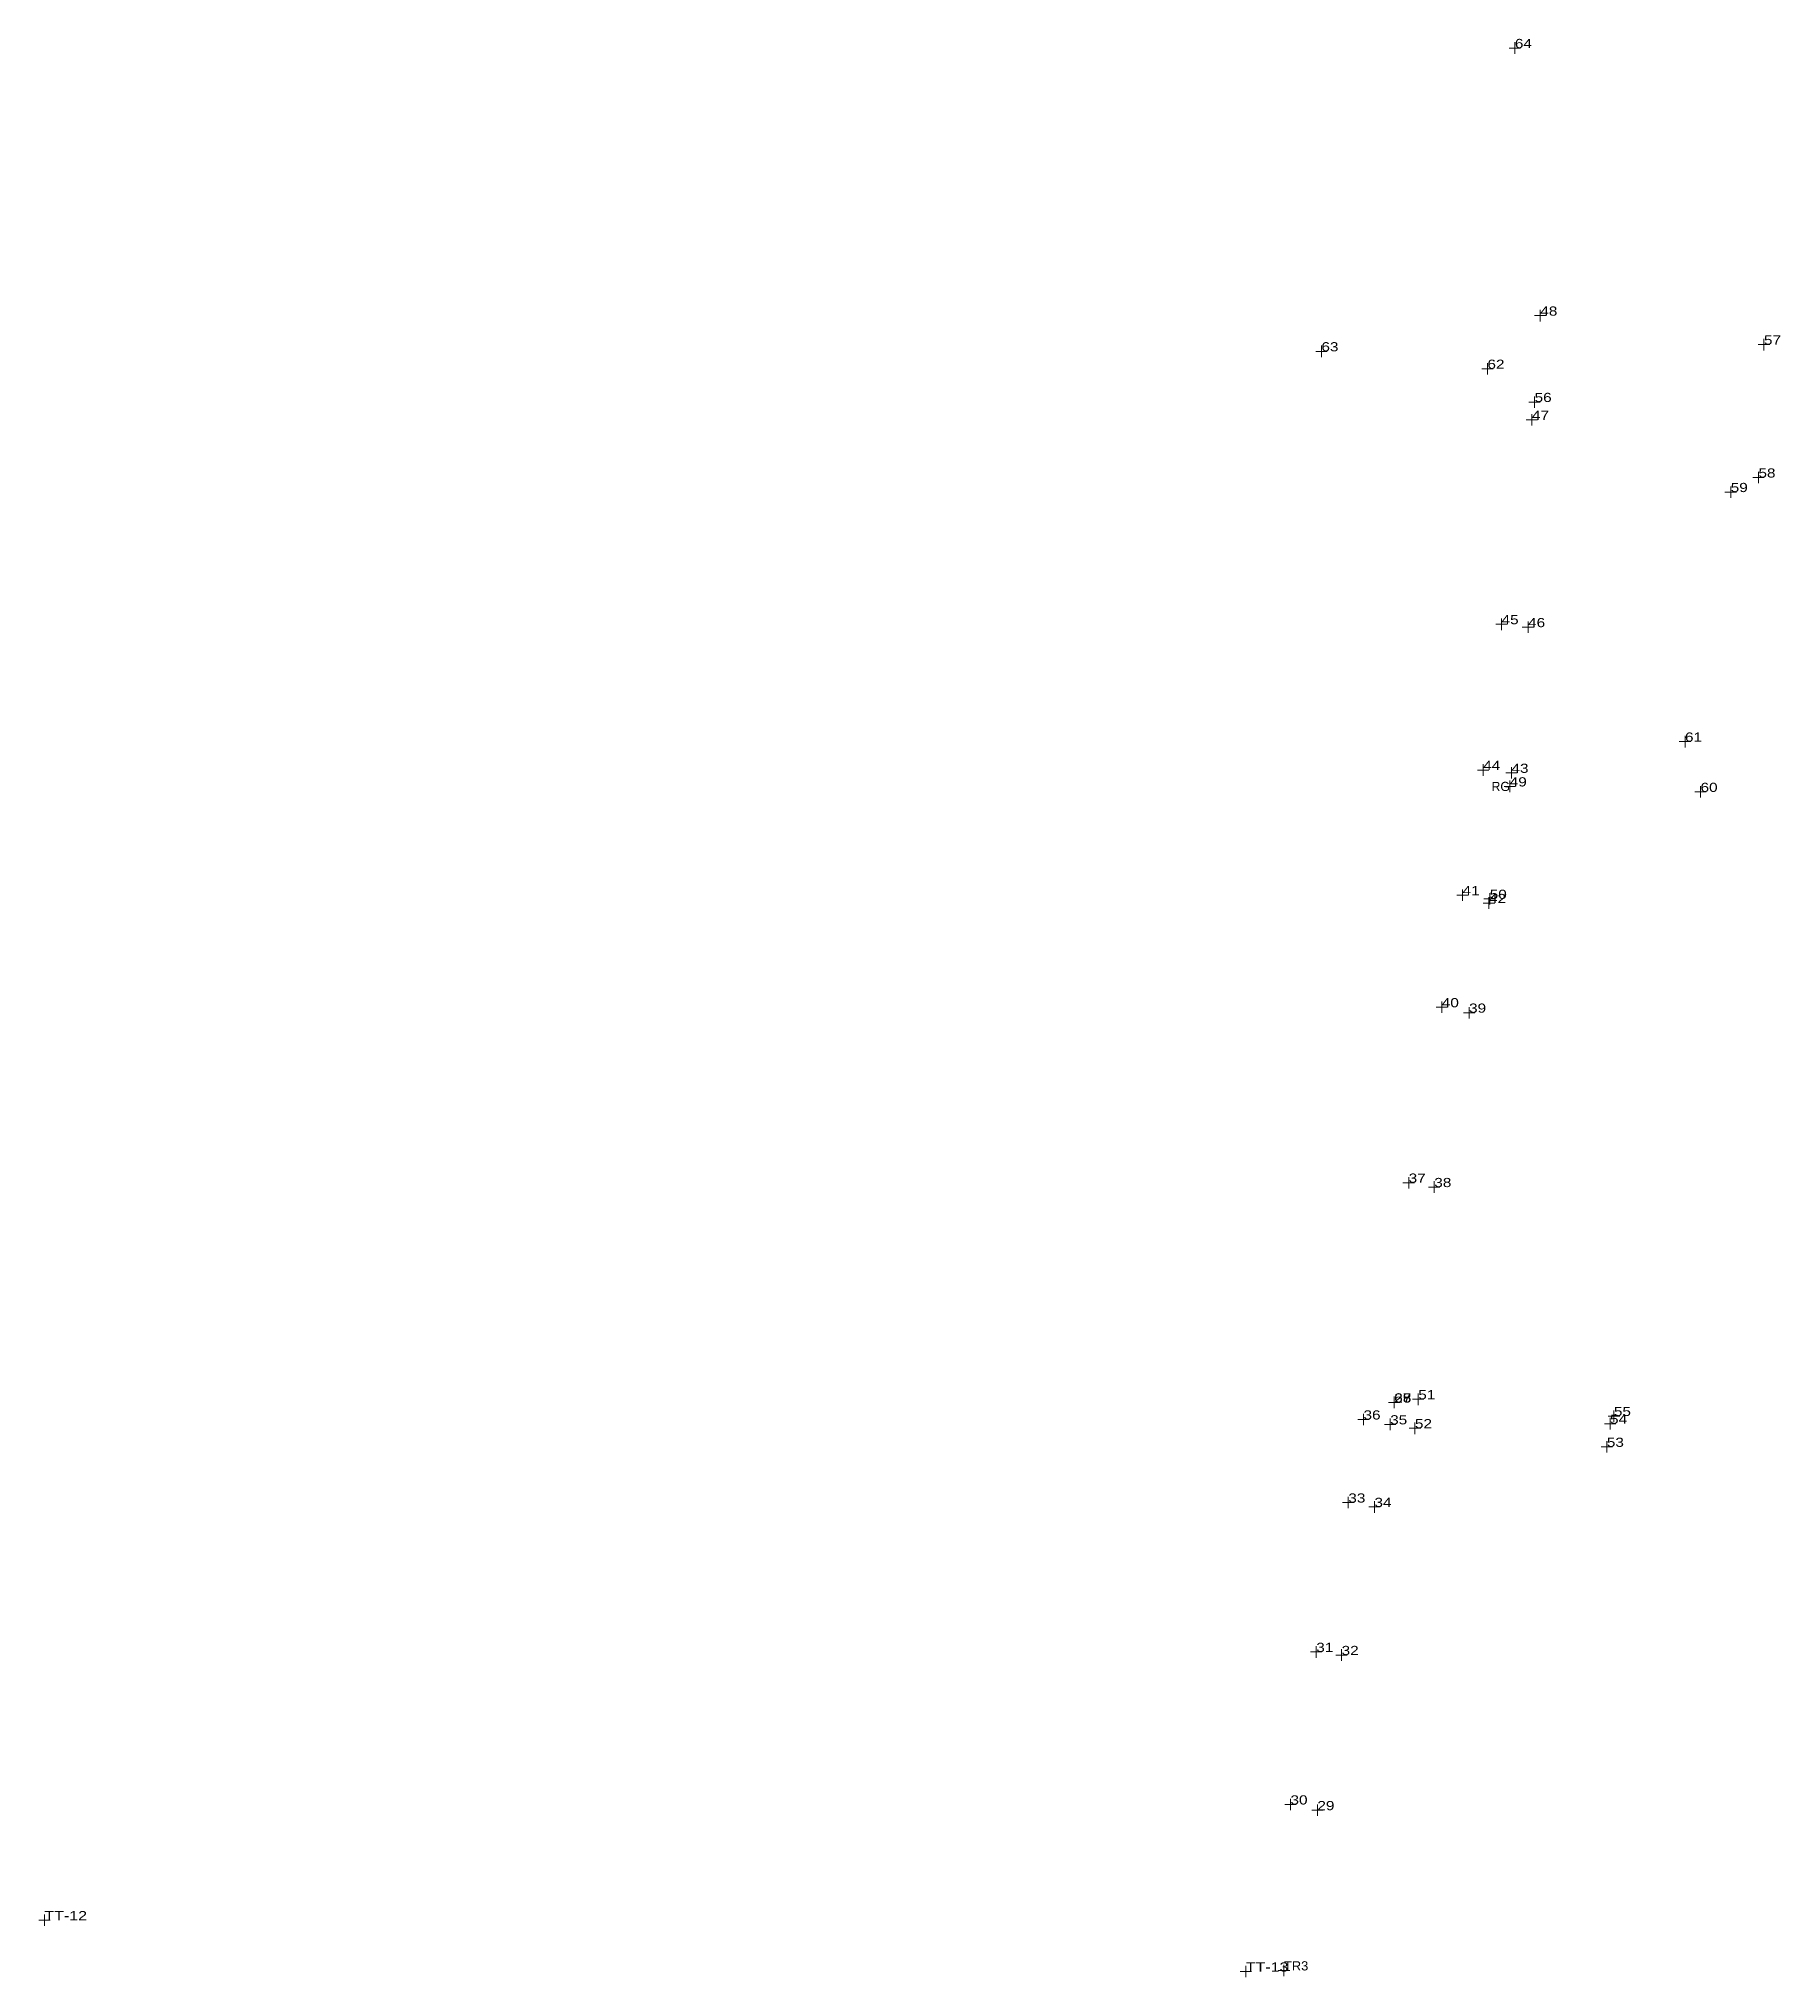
# Model space of a CAD drawing. Header units: metres. Extents: x 538670 to 552605, y 1821602 to 1837046.
# Drawn here: x 538670.5 to 538860.2, y 1836834.4 to 1837045.6 of the extents above; entities that cross this region are included whole.
import ezdxf
from ezdxf.enums import TextEntityAlignment as Align

# ---------------------------------------------------------------- set-up
doc = ezdxf.new("R2010")
doc.units = ezdxf.units.M
doc.header["$LTSCALE"] = 0.4
doc.layers.add('12', color=7, linetype='Continuous')
doc.layers.add('9', color=7, linetype='Continuous')
doc.layers.add('7', color=7, linetype='Continuous', lineweight=13)

msp = doc.modelspace()

# ---------------------------------------------------------------- texts
at = {"layer": '12'}
for s, width, p in [('64', 1.25, (538831.3, 1837044.55)), ('48', 1.25, (538834.07, 1837015.4)), ('57', 1.25, (538858.44, 1837012.24)), ('63', 1.25, (538810.22, 1837011.51)), ('62', 1.25, (538828.31, 1837009.61)), ('56', 1.25, (538833.45, 1837005.99)), ('47', 1.25, (538833.16, 1837004.04)), ('58', 1.25, (538857.84, 1836997.76)), ('59', 1.25, (538854.82, 1836996.18)), ('45', 1.25, (538829.85, 1836981.78)), ('46', 1.25, (538832.74, 1836981.46)), ('61', 1.25, (538849.84, 1836968.99)), ('44', 1.25, (538827.85, 1836965.9)), ('43', 1.25, (538830.93, 1836965.59)), ('49', 1.25, (538830.74, 1836964.11)), ('60', 1.25, (538851.53, 1836963.51)), ('41', 1.25, (538825.6, 1836952.26)), ('42', 1.25, (538828.48, 1836951.4)), ('50', 1.25, (538828.56, 1836951.86)), ('40', 1.25, (538823.34, 1836940.05)), ('39', 1.25, (538826.31, 1836939.46)), ('37', 1.25, (538819.73, 1836920.94)), ('38', 1.25, (538822.52, 1836920.46)), ('27', 1.25, (538818.15, 1836896.99)), ('65', 1.25, (538818.15, 1836897)), ('28', 1.25, (538818.16, 1836896.99)), ('51', 1.25, (538820.77, 1836897.34)), ('36', 1.25, (538814.81, 1836895.14)), ('35', 1.25, (538817.71, 1836894.61)), ('52', 1.25, (538820.41, 1836894.19)), ('54', 1.25, (538841.67, 1836894.68)), ('55', 1.25, (538842.09, 1836895.52)), ('53', 1.25, (538841.32, 1836892.16)), ('33', 1.25, (538813.15, 1836886.09)), ('34', 1.25, (538816, 1836885.61)), ('31', 1.25, (538809.66, 1836869.82)), ('32', 1.25, (538812.42, 1836869.48)), ('30', 1.25, (538806.85, 1836853.2)), ('29', 1.25, (538809.78, 1836852.58)), ('TT-12', 1.3, (538671.08, 1836840.59)), ('TT-13', 1.3, (538801.99, 1836835)), ('TR3', 1.05, (538806.14, 1836835.12))]:
    msp.add_text(s, height=1, dxfattribs=dict(at, width=width)).set_placement(p)
at = {"layer": '9'}
msp.add_text('RG', height=1, dxfattribs=at).set_placement((538830.76, 1836963.61), align=Align.RIGHT)

# ---------------------------------------------------------------- linework, layer by layer
at = {"layer": '7'}
for p, q in [((538831.3, 1837043.93), (538831.3, 1837045.18)), ((538831.93, 1837044.55), (538830.68, 1837044.55)), ((538834.69, 1837015.4), (538833.44, 1837015.4)), ((538834.07, 1837014.77), (538834.07, 1837016.02)), ((538810.85, 1837011.51), (538809.6, 1837011.51)), ((538810.22, 1837010.89), (538810.22, 1837012.14)), ((538859.07, 1837012.24), (538857.82, 1837012.24)), ((538858.44, 1837011.62), (538858.44, 1837012.87)), ((538828.94, 1837009.61), (538827.69, 1837009.61)), ((538828.31, 1837008.98), (538828.31, 1837010.23)), ((538834.07, 1837005.99), (538832.83, 1837005.99)), ((538833.16, 1837003.42), (538833.16, 1837004.66)), ((538833.45, 1837005.36), (538833.45, 1837006.61)), ((538833.78, 1837004.04), (538832.54, 1837004.04)), ((538857.84, 1836997.14), (538857.84, 1836998.39)), ((538855.44, 1836996.18), (538854.19, 1836996.18)), ((538854.82, 1836995.56), (538854.82, 1836996.8)), ((538858.47, 1836997.76), (538857.22, 1836997.76)), ((538830.47, 1836981.78), (538829.23, 1836981.78)), ((538829.85, 1836981.15), (538829.85, 1836982.4)), ((538833.36, 1836981.46), (538832.11, 1836981.46)), ((538832.74, 1836980.84), (538832.74, 1836982.09)), ((538850.47, 1836968.99), (538849.22, 1836968.99)), ((538849.84, 1836968.37), (538849.84, 1836969.61)), ((538828.47, 1836965.9), (538827.22, 1836965.9)), ((538827.85, 1836965.27), (538827.85, 1836966.52)), ((538831.55, 1836965.59), (538830.3, 1836965.59)), ((538830.74, 1836963.49), (538830.74, 1836964.74)), ((538830.93, 1836964.96), (538830.93, 1836966.21)), ((538831.37, 1836964.11), (538830.12, 1836964.11)), ((538852.16, 1836963.51), (538850.91, 1836963.51)), ((538851.53, 1836962.89), (538851.53, 1836964.14)), ((538826.22, 1836952.26), (538824.97, 1836952.26)), ((538825.6, 1836951.63), (538825.6, 1836952.88)), ((538829.18, 1836951.86), (538827.93, 1836951.86)), ((538828.48, 1836950.78), (538828.48, 1836952.03)), ((538828.56, 1836951.24), (538828.56, 1836952.48)), ((538829.1, 1836951.4), (538827.85, 1836951.4)), ((538823.96, 1836940.05), (538822.71, 1836940.05)), ((538823.34, 1836939.43), (538823.34, 1836940.68)), ((538826.94, 1836939.46), (538825.69, 1836939.46)), ((538826.31, 1836938.84), (538826.31, 1836940.08)), ((538820.36, 1836920.94), (538819.11, 1836920.94)), ((538819.73, 1836920.32), (538819.73, 1836921.56)), ((538823.14, 1836920.46), (538821.89, 1836920.46)), ((538822.52, 1836919.84), (538822.52, 1836921.09)), ((538818.77, 1836897), (538817.52, 1836897)), ((538818.77, 1836896.99), (538817.52, 1836896.99)), ((538818.78, 1836896.99), (538817.53, 1836896.99)), ((538818.15, 1836896.38), (538818.15, 1836897.63)), ((538818.15, 1836896.36), (538818.15, 1836897.61)), ((538818.16, 1836896.37), (538818.16, 1836897.62)), ((538821.39, 1836897.34), (538820.15, 1836897.34)), ((538820.77, 1836896.71), (538820.77, 1836897.96)), ((538815.43, 1836895.14), (538814.18, 1836895.14)), ((538814.81, 1836894.52), (538814.81, 1836895.77)), ((538817.71, 1836893.99), (538817.71, 1836895.24)), ((538820.41, 1836893.56), (538820.41, 1836894.81)), ((538842.72, 1836895.52), (538841.47, 1836895.52)), ((538841.67, 1836894.06), (538841.67, 1836895.31)), ((538842.09, 1836894.89), (538842.09, 1836896.14)), ((538818.33, 1836894.61), (538817.08, 1836894.61)), ((538821.04, 1836894.19), (538819.79, 1836894.19)), ((538842.3, 1836894.68), (538841.05, 1836894.68)), ((538841.32, 1836891.54), (538841.32, 1836892.79)), ((538841.95, 1836892.16), (538840.7, 1836892.16)), ((538813.15, 1836885.47), (538813.15, 1836886.72)), ((538813.78, 1836886.09), (538812.53, 1836886.09)), ((538816.62, 1836885.61), (538815.38, 1836885.61)), ((538816, 1836884.99), (538816, 1836886.24)), ((538810.28, 1836869.82), (538809.03, 1836869.82)), ((538809.66, 1836869.19), (538809.66, 1836870.44)), ((538813.04, 1836869.48), (538811.79, 1836869.48)), ((538812.42, 1836868.86), (538812.42, 1836870.11)), ((538807.48, 1836853.2), (538806.23, 1836853.2)), ((538806.85, 1836852.58), (538806.85, 1836853.83)), ((538810.41, 1836852.58), (538809.16, 1836852.58)), ((538809.78, 1836851.95), (538809.78, 1836853.2)), ((538671.7, 1836840.59), (538670.46, 1836840.59)), ((538671.08, 1836839.97), (538671.08, 1836841.21)), ((538801.99, 1836834.38), (538801.99, 1836835.62)), ((538806.14, 1836834.5), (538806.14, 1836835.74)), ((538802.61, 1836835), (538801.36, 1836835)), ((538806.77, 1836835.12), (538805.52, 1836835.12))]:
    msp.add_line(p, q, dxfattribs=at)

msp.set_redraw_order([(e.dxf.handle, doc.entitydb.next_handle()) for e in msp.query("TEXT MTEXT ATTDEF DIMENSION ARC_DIMENSION")])  # texts and dimensions are drawn at this point

doc.saveas('drawing.dxf')
